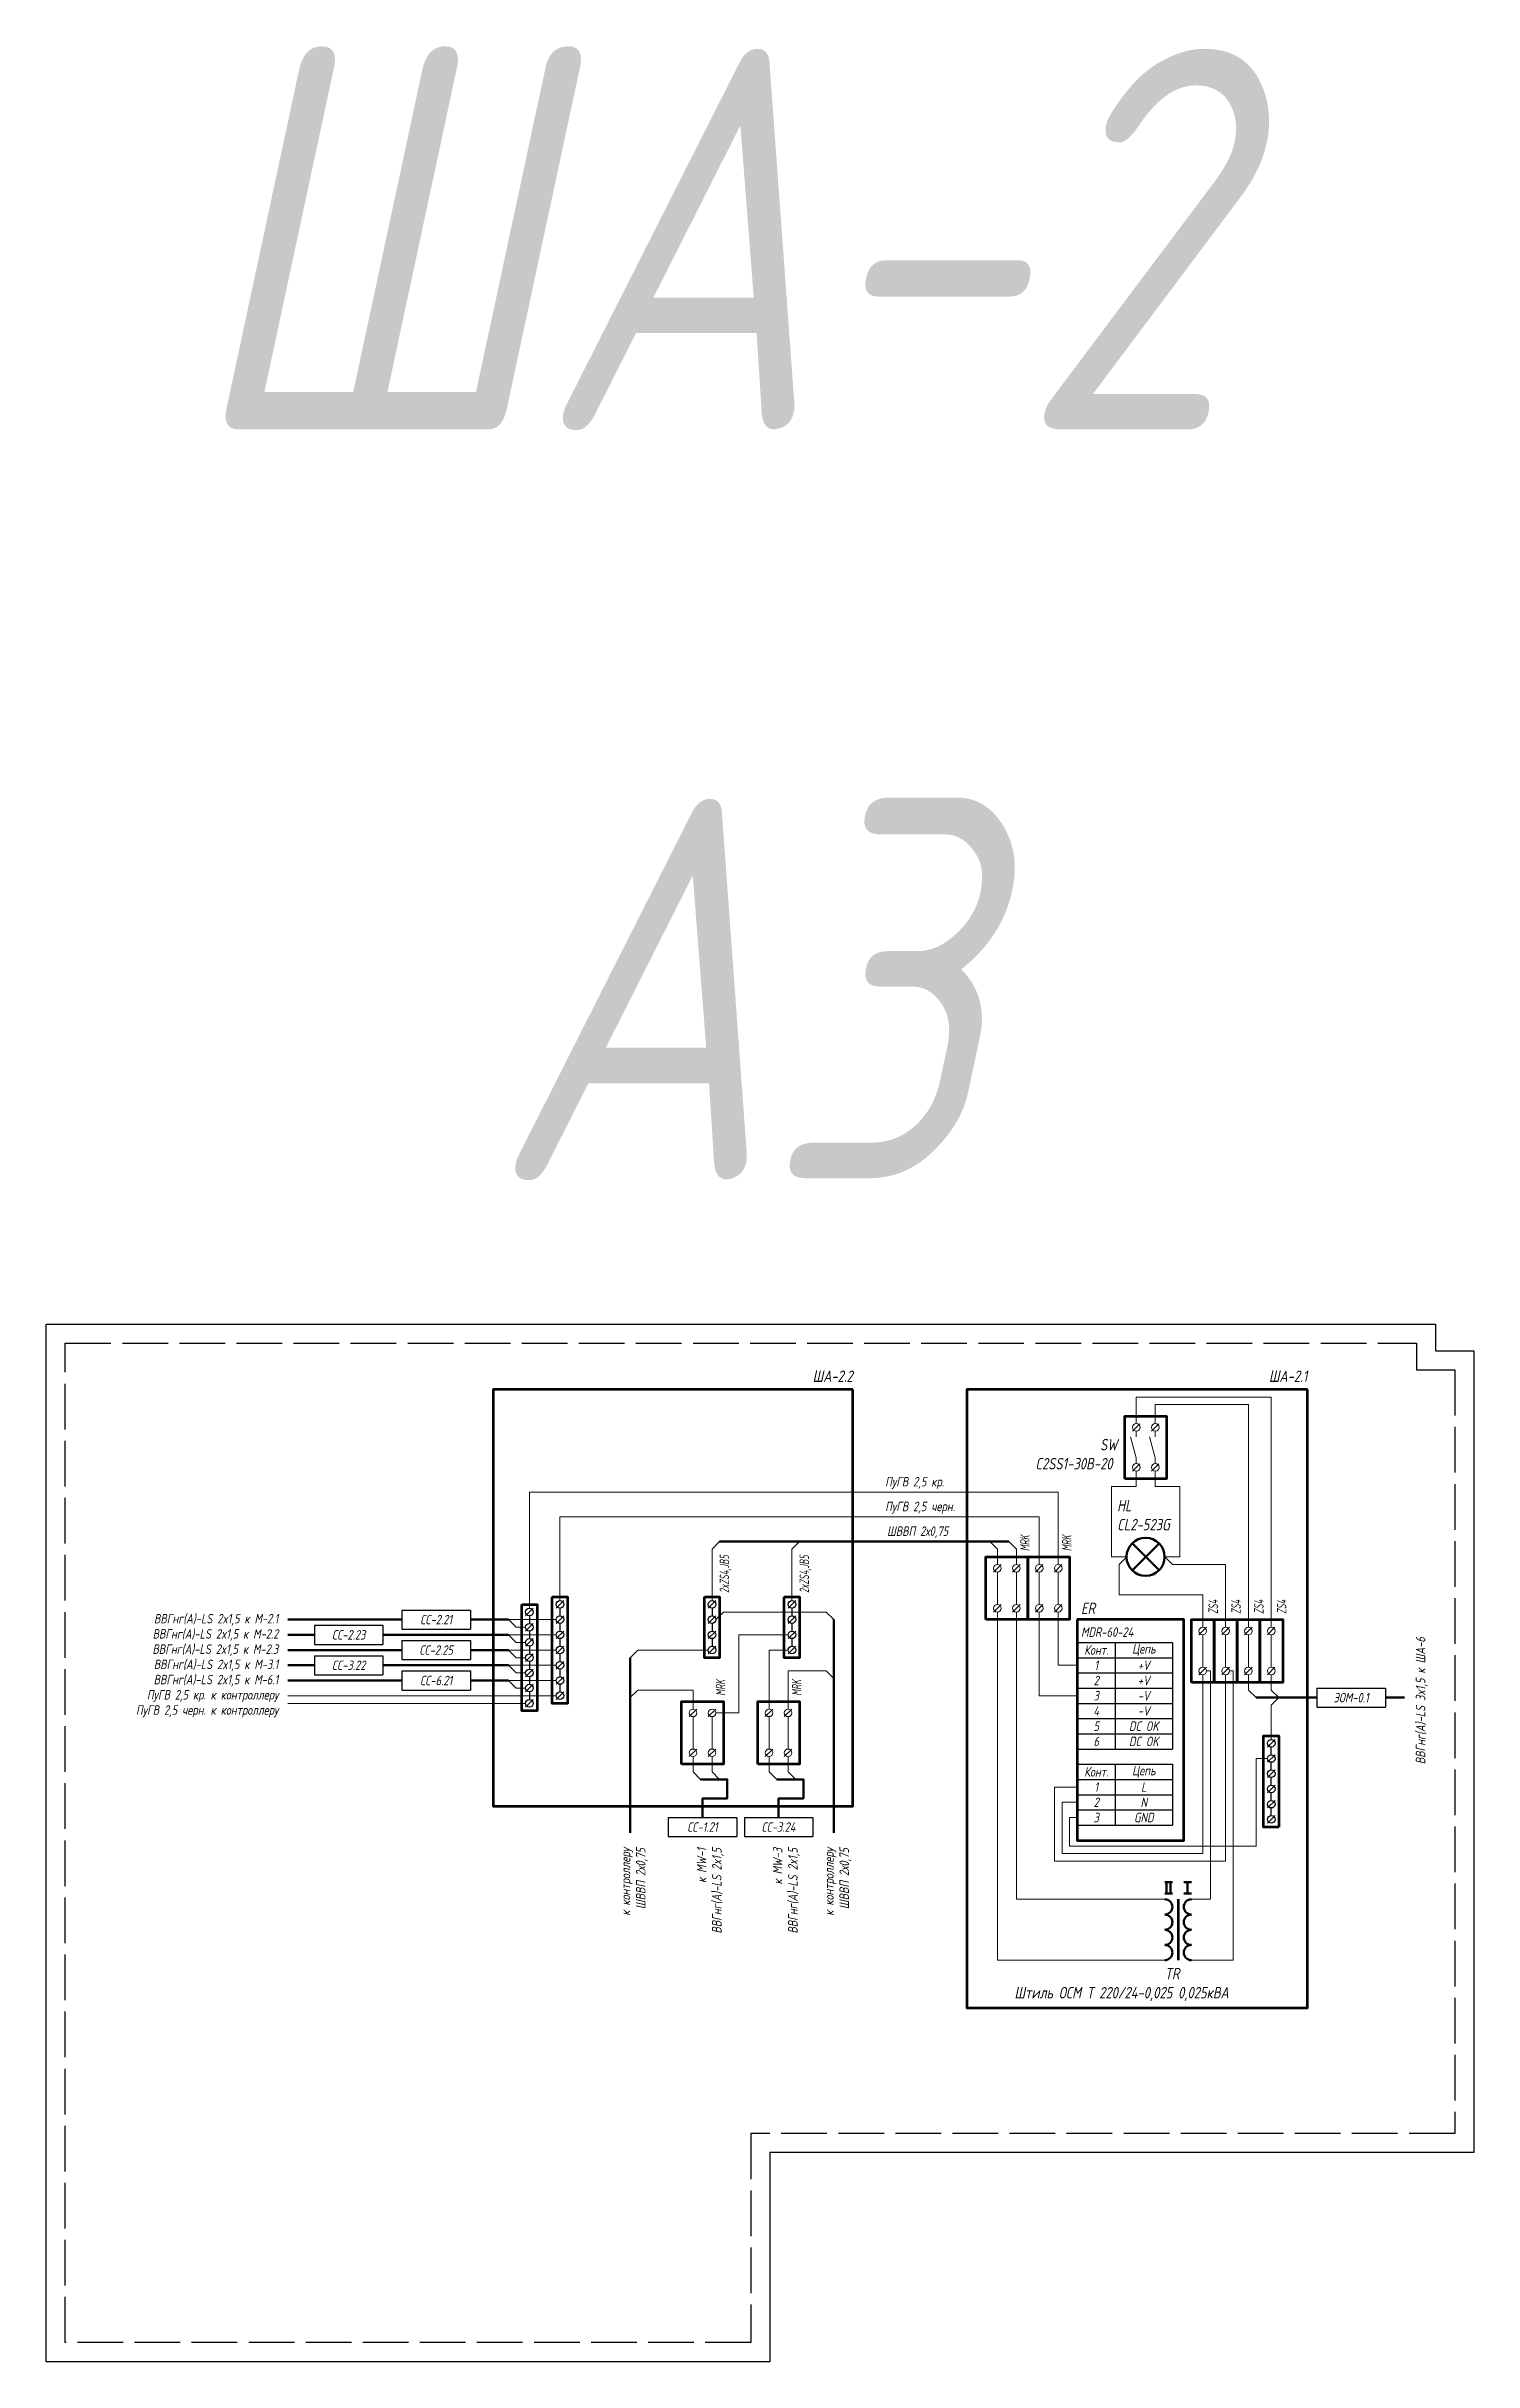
# Model space of a CAD drawing. Header units: millimetres. Extents: x 1708 to 7974, y -337 to 1827.
# Drawn here: x 5599 to 5974, y 1218 to 1827 of the extents above; entities that cross this region are included whole.
import ezdxf
from ezdxf.enums import TextEntityAlignment as Align

# ---------------------------------------------------------------- set-up
doc = ezdxf.new("R2010")
doc.units = ezdxf.units.MM
doc.linetypes.add('ACAD_ISO02W100', pattern=[15, 12, -3])
doc.layers.add('noprint', color=2, linetype='Continuous', plot=False)
doc.styles.add('textstyle16', font='isocpeui.ttf', dxfattribs={"width": 0.8})
doc.styles.add('textstyle17', font='isocpeui.ttf', dxfattribs={"width": 0.8})
doc.styles.add('textstyle377', font='isocpeui.ttf', dxfattribs={"width": 0.8})
doc.styles.add('textstyle378', font='isocpeui.ttf', dxfattribs={"width": 0.8})
doc.styles.add('textstyle379', font='isocpeui.ttf', dxfattribs={"width": 0.8})
doc.styles.add('textstyle381', font='isocpeui.ttf', dxfattribs={"width": 0.8})
doc.styles.add('textstyle382', font='isocpeui.ttf', dxfattribs={"width": 0.8})
doc.styles.add('textstyle383', font='isocpeui.ttf', dxfattribs={"width": 0.8})
doc.styles.add('textstyle385', font='isocpeui.ttf', dxfattribs={"width": 0.8})
doc.styles.add('textstyle386', font='isocpeui.ttf', dxfattribs={"width": 0.8})
doc.styles.add('textstyle387', font='isocpeui.ttf', dxfattribs={"width": 0.8})
doc.styles.add('textstyle388', font='isocpeui.ttf', dxfattribs={"width": 0.8})
doc.styles.add('textstyle389', font='isocpeui.ttf', dxfattribs={"width": 0.8})
doc.styles.add('textstyle390', font='isocpeui.ttf', dxfattribs={"width": 0.8})
doc.styles.add('textstyle391', font='isocpeui.ttf', dxfattribs={"width": 0.8})
doc.styles.add('textstyle392', font='isocpeui.ttf', dxfattribs={"width": 0.8})
doc.styles.add('ГОСТ-ISOCPEUR', font='isocpeui.ttf', dxfattribs={"width": 0.8})

msp = doc.modelspace()

# ---------------------------------------------------------------- texts
at = {"style": 'textstyle17', "width": 0.8}
for s, p in [('ША-2.2', (5811, 1475.97)), ('ША-2.1', (5930.5, 1475.97))]:
    msp.add_text(s, height=3, dxfattribs=at).set_placement(p, align=Align.RIGHT)
at = {"width": 0.8}
for s, height, style, p in [('SW', 3, 'textstyle17', (5876, 1457.97)), ('C2SS1-30B-20 ', 3, 'textstyle17', (5859, 1452.97)), ('HL', 3, 'textstyle17', (5880.5, 1441.97)), ('CL2-523G', 3, 'textstyle17', (5880.5, 1436.97)), ('ER', 3, 'textstyle17', (5871, 1414.97)), ('MDR-60-24', 2.5, 'textstyle16', (5871, 1408.97)), ('TR', 3, 'textstyle17', (5893, 1318.97)), ('Штиль ОСМ Т 220/24-0,025 0,025кВА', 3, 'textstyle17', (5853.5, 1313.97))]:
    msp.add_text(s, height=height, dxfattribs=dict(at, style=style)).set_placement(p)
at = {"lineweight": 13, "style": 'ГОСТ-ISOCPEUR', "width": 0.8}
for s, p in [('ПуГВ 2,5 кр.', (5819.5, 1448.5)), ('ПуГВ 2,5 черн.', (5819.5, 1442)), ('ШВВП 2х0,75', (5820, 1435.5))]:
    msp.add_text(s, height=2.5, dxfattribs=at).set_placement(p)
at = {"style": 'ГОСТ-ISOCPEUR', "width": 0.6}
for s, p in [('2xZS4,JB5', (5778.5, 1420.5)), ('2xZS4,JB5', (5799.5, 1420.5)), ('MRK', (5857.5, 1431.5)), ('MRK', (5868.5, 1431.5)), ('ZS4', (5907, 1415)), ('ZS4', (5913, 1415)), ('ZS4', (5919, 1415)), ('ZS4', (5925, 1415)), ('MRK', (5777.5, 1393.5)), ('MRK', (5797.5, 1393.5))]:
    msp.add_text(s, height=2.5, rotation=90, dxfattribs=at).set_placement(p)
at = {"lineweight": 13, "style": 'ГОСТ-ISOCPEUR', "width": 0.8}
for s, p in [('ВВГнг(А)-LS 2x1,5 к M-2.1', (5660, 1412.5)), ('ВВГнг(А)-LS 2x1,5 к M-2.3', (5660, 1404.5)), ('ВВГнг(А)-LS 2x1,5 к M-2.2', (5660, 1408.5)), ('ВВГнг(А)-LS 2x1,5 к M-3.1', (5660, 1400.5)), ('ПуГВ 2,5 кр. к контроллеру', (5660, 1392.5)), ('ВВГнг(А)-LS 2x1,5 к M-6.1', (5660, 1396.5)), ('ПуГВ 2,5 черн. к контроллеру', (5660, 1388.5))]:
    msp.add_text(s, height=2.5, dxfattribs=at).set_placement(p, align=Align.RIGHT)
msp.add_text('ВВГнг(А)-LS 3x1,5 к ША-6', height=2.5, rotation=90, dxfattribs=at).set_placement((5961.5, 1375.5))
for s, p in [('к контроллеру', (5752.5, 1353.5)), ('ШВВП 2х0,75', (5756.5, 1353.5)), ('к MW-1', (5772.5, 1353.5)), ('ВВГнг(А)-LS 2x1,5', (5776.5, 1353.5)), ('к MW-3', (5792.5, 1353.5)), ('ВВГнг(А)-LS 2x1,5', (5796.5, 1353.5)), ('к контроллеру', (5806, 1353.5)), ('ШВВП 2х0,75', (5810, 1353.5))]:
    msp.add_text(s, height=2.5, rotation=90, dxfattribs=at).set_placement(p, align=Align.RIGHT)
at = {"char_height": 2.5, "attachment_point": 5}
for s, insert, width, style in [('Конт.', (5875, 1405.5), 10, 'textstyle377'), ('Цепь', (5887.5, 1405.5), 15, 'textstyle378'), ('1', (5875, 1401.5), 10, 'textstyle379'), ('+V', (5887.5, 1401.5), 15, 'textstyle382'), ('{3}', (5875, 1393.5), 10, 'textstyle383'), ('{2}', (5875, 1397.5), 10, 'textstyle381'), ('+V', (5887.5, 1397.5), 15, 'textstyle382'), ('-V', (5887.5, 1393.5), 15, 'textstyle382'), ('4', (5875, 1389.5), 10, 'textstyle381'), ('-V', (5887.5, 1389.5), 15, 'textstyle382'), ('5', (5875, 1385.5), 10, 'textstyle383'), ('6', (5875, 1381.5), 10, 'textstyle383'), ('DC OK', (5887.5, 1385.5), 15, 'textstyle382'), ('DC OK', (5887.5, 1381.5), 15, 'textstyle382'), ('Цепь', (5887.5, 1373.5), 15, 'textstyle386'), ('Конт.', (5875, 1373.5), 10, 'textstyle385'), ('1', (5875, 1369.5), 10, 'textstyle387'), ('L', (5887.5, 1369.5), 15, 'textstyle388'), ('{2}', (5875, 1365.5), 10, 'textstyle389'), ('N', (5887.5, 1365.5), 15, 'textstyle390'), ('{3}', (5875, 1361.5), 10, 'textstyle391'), ('GND', (5887.5, 1361.5), 15, 'textstyle392')]:
    msp.add_mtext(s, dxfattribs=dict(at, insert=insert, width=width, style=style))
at = {"layer": 'noprint', "style": 'ГОСТ-ISOCPEUR', "width": 0.8}
for s, p in [('ША-2', (5635.81, 1726.27)), ('А3', (5715.77, 1529.17))]:
    msp.add_text(s, height=100, dxfattribs=at).set_placement(p)

# ---------------------------------------------------------------- blocks, each defined once
blk = doc.blocks.new('клемма проходная')
at = {"color": 0, "lineweight": 13}
for p, q in [((2, 12.5), (3.98, 14.48)), ((3, 12.5), (3, 4)), ((2, 2), (3.98, 3.98))]:
    blk.add_line(p, q, dxfattribs=at)
at = {"color": 0, "lineweight": 70}
blk.add_lwpolyline([(0, 0), (0, 16.5), (6, 16.5), (6, 0)], close=True, dxfattribs=at)
at = {"color": 0, "lineweight": 13}
for centre in [(3, 13.5), (3, 3)]:
    blk.add_circle(centre, 1, dxfattribs=at)
blk = doc.blocks.new('клемма проходная 2хур.')
at = {"color": 0, "lineweight": 13}
for p, q in [((2, 12.5), (3.98, 14.48)), ((3, 12.5), (3, 4)), ((7, 12.5), (8.98, 14.48)), ((8, 12.5), (8, 4)), ((2, 2), (3.98, 3.98)), ((7, 2), (8.98, 3.98))]:
    blk.add_line(p, q, dxfattribs=at)
at = {"color": 0, "lineweight": 70}
blk.add_lwpolyline([(0, 0), (0, 16.5), (11, 16.5), (11, 0)], close=True, dxfattribs=at)
at = {"color": 0, "lineweight": 13}
for centre in [(3, 13.5), (8, 13.5), (3, 3), (8, 3)]:
    blk.add_circle(centre, 1, dxfattribs=at)
blk = doc.blocks.new('трансформатор')
at = {"lineweight": 50}
for p, q in [((-3.5, 4.5), (-1.5, 4.5)), ((-3.5, 1.5), (-1.5, 1.5)), ((-2.5, 1.5), (-2.5, 4.5)), ((1.5, 4.5), (3.5, 4.5)), ((1.5, 1.5), (3.5, 1.5)), ((2, 1.5), (2, 4.5)), ((3, 1.5), (3, 4.5))]:
    blk.add_line(p, q, dxfattribs=at)
at = {"lineweight": 100}
blk.add_line((0, 0), (0, -16), dxfattribs=at)
at = {"lineweight": 50}
for centre, start, end in [((-3.5, -2), 270, 90), ((3.5, -2), 90, 270), ((-3.5, -6), 270, 90), ((3.5, -6), 90, 270), ((-3.5, -10), 270, 90), ((-3.5, -14), 270, 90), ((3.5, -10), 90, 270), ((3.5, -14), 90, 270)]:
    blk.add_arc(centre, 2, start, end, dxfattribs=at)
blk = doc.blocks.new('клемма на 6')
for p, q in [((1, -1), (3, -3)), ((3, -2), (5, -2)), ((5, -1), (7, -3)), ((7, -2), (9, -2)), ((9, -1), (11, -3)), ((11, -2), (13, -2)), ((13, -1), (15, -3)), ((15, -2), (17, -2)), ((17, -1), (19, -3)), ((19, -2), (21, -2)), ((21, -1), (23, -3))]:
    blk.add_line(p, q)
at = {"lineweight": 70}
blk.add_lwpolyline([(0, -4), (0, 0), (24, 0), (24, -4)], close=True, dxfattribs=at)
for centre in [(2, -2), (6, -2), (10, -2), (14, -2), (18, -2), (22, -2)]:
    blk.add_circle(centre, 1)
blk = doc.blocks.new('*T95')
at = {"color": 0, "linetype": 'ByBlock', "lineweight": -2, "transparency": 16777216}
for p, q in [((0, 0), (18, 0)), ((0, 0), (0, -5)), ((18, 0), (18, -5)), ((0, -5), (18, -5))]:
    blk.add_line(p, q, dxfattribs=at)
at = {"color": 0, "transparency": 16777216, "insert": (9, -2.5), "char_height": 2.5, "width": 17, "attachment_point": 5, "style": 'ГОСТ-ISOCPEUR'}
blk.add_mtext('{ЭОМ-0.1}', dxfattribs=at)
blk = doc.blocks.new('клемма на 4')
for p, q in [((3, 27), (1, 25)), ((2, 25), (2, 23)), ((3, 23), (1, 21)), ((3, 19), (1, 17)), ((2, 21), (2, 19)), ((3, 15), (1, 13)), ((2, 17), (2, 15))]:
    blk.add_line(p, q)
at = {"lineweight": 70}
blk.add_lwpolyline([(0, 28), (4, 28), (4, 12), (0, 12)], close=True, dxfattribs=at)
for centre in [(2, 26), (2, 22), (2, 18), (2, 14)]:
    blk.add_circle(centre, 1)
blk = doc.blocks.new('клемма на 7')
for p, q in [((3, -1), (1, -3)), ((3, -5), (1, -7)), ((2, -3), (2, -5)), ((3, -9), (1, -11)), ((2, -7), (2, -9)), ((2, -11), (2, -13)), ((3, -13), (1, -15)), ((3, -17), (1, -19)), ((2, -15), (2, -17)), ((3, -21), (1, -23)), ((2, -19), (2, -21)), ((2, -23), (2, -25)), ((3, -25), (1, -27))]:
    blk.add_line(p, q)
at = {"lineweight": 70}
blk.add_lwpolyline([(0, 0), (4, 0), (4, -28), (0, -28)], close=True, dxfattribs=at)
for centre in [(2, -2), (2, -6), (2, -10), (2, -14), (2, -18), (2, -22), (2, -26)]:
    blk.add_circle(centre, 1)
blk = doc.blocks.new('*T96')
at = {"color": 0, "linetype": 'ByBlock', "lineweight": -2, "transparency": 16777216}
for p, q in [((0, 0), (18, 0)), ((0, 0), (0, -5)), ((18, 0), (18, -5)), ((0, -5), (18, -5))]:
    blk.add_line(p, q, dxfattribs=at)
at = {"color": 0, "transparency": 16777216, "insert": (9, -2.5), "char_height": 2.5, "width": 17, "attachment_point": 5, "style": 'ГОСТ-ISOCPEUR'}
blk.add_mtext('СС-1.21', dxfattribs=at)
blk = doc.blocks.new('*T97')
at = {"color": 0, "linetype": 'ByBlock', "lineweight": -2, "transparency": 16777216}
for p, q in [((0, 0), (18, 0)), ((0, 0), (0, -5)), ((18, 0), (18, -5)), ((0, -5), (18, -5))]:
    blk.add_line(p, q, dxfattribs=at)
at = {"color": 0, "transparency": 16777216, "insert": (9, -2.5), "char_height": 2.5, "width": 17, "attachment_point": 5, "style": 'ГОСТ-ISOCPEUR'}
blk.add_mtext('СС-3.24', dxfattribs=at)
blk = doc.blocks.new('*T98')
at = {"color": 0, "linetype": 'ByBlock', "lineweight": -2, "transparency": 16777216}
for p, q in [((0, 0), (18, 0)), ((0, 0), (0, -5)), ((18, 0), (18, -5)), ((0, -5), (18, -5))]:
    blk.add_line(p, q, dxfattribs=at)
at = {"color": 0, "transparency": 16777216, "insert": (9, -2.5), "char_height": 2.5, "width": 17, "attachment_point": 5, "style": 'ГОСТ-ISOCPEUR'}
blk.add_mtext('СС-2.21', dxfattribs=at)
blk = doc.blocks.new('*T99')
at = {"color": 0, "linetype": 'ByBlock', "lineweight": -2, "transparency": 16777216}
for p, q in [((0, 0), (18, 0)), ((0, 0), (0, -5)), ((18, 0), (18, -5)), ((0, -5), (18, -5))]:
    blk.add_line(p, q, dxfattribs=at)
at = {"color": 0, "transparency": 16777216, "insert": (9, -2.5), "char_height": 2.5, "width": 17, "attachment_point": 5, "style": 'ГОСТ-ISOCPEUR'}
blk.add_mtext('СС-2.23', dxfattribs=at)
blk = doc.blocks.new('*T100')
at = {"color": 0, "linetype": 'ByBlock', "lineweight": -2, "transparency": 16777216}
for p, q in [((0, 0), (18, 0)), ((0, 0), (0, -5)), ((18, 0), (18, -5)), ((0, -5), (18, -5))]:
    blk.add_line(p, q, dxfattribs=at)
at = {"color": 0, "transparency": 16777216, "insert": (9, -2.5), "char_height": 2.5, "width": 17, "attachment_point": 5, "style": 'ГОСТ-ISOCPEUR'}
blk.add_mtext('СС-2.25', dxfattribs=at)
blk = doc.blocks.new('*T101')
at = {"color": 0, "linetype": 'ByBlock', "lineweight": -2, "transparency": 16777216}
for p, q in [((0, 0), (18, 0)), ((0, 0), (0, -5)), ((18, 0), (18, -5)), ((0, -5), (18, -5))]:
    blk.add_line(p, q, dxfattribs=at)
at = {"color": 0, "transparency": 16777216, "insert": (9, -2.5), "char_height": 2.5, "width": 17, "attachment_point": 5, "style": 'ГОСТ-ISOCPEUR'}
blk.add_mtext('СС-3.22', dxfattribs=at)
blk = doc.blocks.new('*T102')
at = {"color": 0, "linetype": 'ByBlock', "lineweight": -2, "transparency": 16777216}
for p, q in [((0, 0), (18, 0)), ((0, 0), (0, -5)), ((18, 0), (18, -5)), ((0, -5), (18, -5))]:
    blk.add_line(p, q, dxfattribs=at)
at = {"color": 0, "transparency": 16777216, "insert": (9, -2.5), "char_height": 2.5, "width": 17, "attachment_point": 5, "style": 'ГОСТ-ISOCPEUR'}
blk.add_mtext('СС-6.21', dxfattribs=at)

# ---------------------------------------------------------------- linework, layer by layer
at = {"lineweight": 13}
for p, q in [((5884.5, 1463), (5886.48, 1464.98)), ((5889.5, 1463), (5891.48, 1464.98)), ((5884.5, 1452.5), (5886.48, 1454.48)), ((5889.5, 1452.5), (5891.48, 1454.48))]:
    msp.add_line(p, q, dxfattribs=at)
at = {"lineweight": 50}
for p, q in [((5884.45, 1433.55), (5891.52, 1426.48)), ((5891.52, 1433.52), (5884.45, 1426.45)), ((5917, 1393), (5933, 1393)), ((5951, 1393), (5956, 1393))]:
    msp.add_line(p, q, dxfattribs=at)
at = {"color": 0, "lineweight": -2}
for p, q in [((5870, 1407.5), (5895, 1407.5)), ((5870, 1407.5), (5870, 1391.5)), ((5880, 1407.5), (5880, 1379.5)), ((5895, 1407.5), (5895, 1379.5)), ((5870, 1403.5), (5895, 1403.5)), ((5870, 1399.5), (5895, 1399.5)), ((5870, 1395.5), (5895, 1395.5)), ((5870, 1391.5), (5895, 1391.5)), ((5870, 1387.5), (5895, 1387.5)), ((5870, 1383.5), (5895, 1383.5)), ((5870, 1379.5), (5895, 1379.5)), ((5870, 1375.5), (5895, 1375.5)), ((5870, 1375.5), (5870, 1359.5)), ((5880, 1375.5), (5880, 1359.5)), ((5895, 1375.5), (5895, 1359.5)), ((5870, 1371.5), (5895, 1371.5)), ((5870, 1367.5), (5895, 1367.5)), ((5870, 1363.5), (5895, 1363.5)), ((5870, 1359.5), (5895, 1359.5))]:
    msp.add_line(p, q, dxfattribs=at)
at = {"lineweight": 100}
for points in [[(5811, 1474), (5716.5, 1474), (5716.5, 1364.5), (5811, 1364.5)], [(5930.5, 1474), (5841, 1474), (5841, 1311.5), (5930.5, 1311.5)]]:
    msp.add_lwpolyline(points, close=True, dxfattribs=at)
at = {"lineweight": 70}
for points in [[(5882.5, 1450.5), (5882.5, 1467), (5893.5, 1467), (5893.5, 1450.5)], [(5870, 1413.5), (5870, 1355.5), (5898, 1355.5), (5898, 1413.5)]]:
    msp.add_lwpolyline(points, close=True, dxfattribs=at)
at = {"lineweight": 13}
for points in [[(5921, 1411.5), (5921, 1472), (5885.5, 1472), (5885.5, 1465)], [(5890.5, 1465), (5890.5, 1470), (5915, 1470), (5915, 1411.5)], [(5885.5, 1454.5), (5885.5, 1456), (5884, 1461.5)], [(5885.5, 1463), (5885.5, 1461.5)], [(5890.5, 1454.5), (5890.5, 1456), (5889, 1461.5)], [(5890.5, 1463), (5890.5, 1461.5)], [(5885.5, 1452.5), (5885.5, 1448.5), (5879, 1448.5), (5879, 1430)], [(5890.5, 1452.5), (5890.5, 1448.5), (5897, 1448.5), (5897, 1430)], [(5865, 1428), (5865, 1447), (5726, 1447), (5726, 1416.5)], [(5860, 1428), (5860, 1440.5), (5734, 1440.5), (5734, 1418.5)], [(5774, 1418.5), (5774, 1432), (5776, 1434)], [(5795, 1418.5), (5795, 1432), (5797, 1434)], [(5849, 1428), (5849, 1432), (5847, 1434)], [(5854, 1428), (5854, 1432), (5852, 1434)], [(5879, 1430), (5883, 1430)], [(5883, 1430), (5881, 1428), (5881, 1420), (5903, 1420), (5903, 1411.5)], [(5897, 1430), (5893, 1430)], [(5893, 1430), (5895, 1428), (5909, 1428), (5909, 1411.5)], [(5733, 1413.5), (5720.5, 1413.5)], [(5725, 1411.5), (5722.5, 1411.5), (5720.5, 1413.5)], [(5775, 1413.5), (5777, 1415.5), (5804, 1415.5), (5806, 1413.5)], [(5849, 1415.5), (5849, 1324), (5893, 1324)], [(5893, 1340), (5854, 1340), (5854, 1415.5)], [(5870, 1393.5), (5860, 1393.5), (5860, 1415.5)], [(5870, 1401.5), (5865, 1401.5), (5865, 1415.5)], [(5733, 1409.5), (5720.5, 1409.5)], [(5725, 1407.5), (5722.5, 1407.5), (5720.5, 1409.5)], [(5733, 1405.5), (5720.5, 1405.5)], [(5725, 1403.5), (5722.5, 1403.5), (5720.5, 1405.5)], [(5773, 1405.5), (5754.5, 1405.5), (5752.5, 1403.5)], [(5794, 1409.5), (5781, 1409.5), (5781, 1389), (5775, 1389)], [(5789, 1390), (5789, 1405.5), (5794, 1405.5)], [(5733, 1401.5), (5720.5, 1401.5)], [(5725, 1399.5), (5722.5, 1399.5), (5720.5, 1401.5)], [(5794, 1390), (5794, 1400), (5804, 1400), (5806, 1398)], [(5910, 1400), (5911, 1400), (5911, 1324), (5900, 1324)], [(5904, 1400), (5905, 1400), (5905, 1340), (5900, 1340)], [(5733, 1393.5), (5662.5, 1393.5)], [(5733, 1397.5), (5720.5, 1397.5)], [(5725, 1395.5), (5722.5, 1395.5), (5720.5, 1397.5)], [(5769, 1390), (5769, 1395), (5754.5, 1395), (5752.5, 1393)], [(5909, 1399), (5909, 1350), (5864, 1350), (5864, 1369.5), (5870, 1369.5)], [(5903, 1399), (5903, 1352), (5866, 1352), (5866, 1365.5), (5870, 1365.5)], [(5915, 1399), (5915, 1395), (5917, 1393)], [(5921, 1399), (5921, 1395), (5923, 1393)], [(5725, 1391.5), (5662.5, 1391.5)], [(5921, 1382), (5921, 1391), (5923, 1393)], [(5769, 1377.5), (5769, 1373.5), (5771, 1371.5)], [(5774, 1377.5), (5774, 1373.5), (5776, 1371.5)], [(5789, 1377.5), (5789, 1373.5), (5791, 1371.5)], [(5794, 1377.5), (5794, 1373.5), (5796, 1371.5)], [(5870, 1361.5), (5868, 1361.5), (5868, 1354), (5917, 1354), (5917, 1377), (5920, 1377)]]:
    msp.add_lwpolyline(points, dxfattribs=at)
at = {"lineweight": 50}
for points in [[(5852, 1434), (5776, 1434)], [(5692.5, 1413.5), (5662.5, 1413.5)], [(5720.5, 1413.5), (5710.5, 1413.5)], [(5806, 1413.5), (5806, 1357.5)], [(5669.5, 1409.5), (5662.5, 1409.5)], [(5692.5, 1405.5), (5662.5, 1405.5)], [(5720.5, 1409.5), (5687.5, 1409.5)], [(5720.5, 1405.5), (5710.5, 1405.5)], [(5669.5, 1401.5), (5662.5, 1401.5)], [(5720.5, 1401.5), (5687.5, 1401.5)], [(5752.5, 1403.5), (5752.5, 1357.5)], [(5692.5, 1397.5), (5662.5, 1397.5)], [(5720.5, 1397.5), (5710.5, 1397.5)]]:
    msp.add_lwpolyline(points, dxfattribs=at)
at = {"lineweight": 50, "flags": 128}
for points in [[(5771, 1371.5), (5778, 1371.5), (5778, 1366.5), (5771.5, 1366.5), (5771.5, 1361.5)], [(5791, 1371.5), (5798, 1371.5), (5798, 1366.5), (5791.5, 1366.5), (5791.5, 1361.5)]]:
    msp.add_lwpolyline(points, dxfattribs=at)
at = {"lineweight": 13}
for centre in [(5885.5, 1464), (5890.5, 1464), (5885.5, 1453.5), (5890.5, 1453.5)]:
    msp.add_circle(centre, 1, dxfattribs=at)
at = {"lineweight": 50}
msp.add_circle((5887.96, 1430), 5, dxfattribs=at)
at = {"layer": 'noprint'}
msp.add_lwpolyline([(5599, 1491.12), (5964.21, 1491.12), (5964.21, 1484.12), (5974.21, 1484.12), (5974.21, 1273.5), (5789.21, 1273.5), (5789.21, 1218.5), (5599, 1218.5)], close=True, dxfattribs=at)
at = {"layer": 'noprint', "linetype": 'ACAD_ISO02W100'}
msp.add_lwpolyline([(5604, 1486.12), (5959.21, 1486.12), (5959.21, 1479.12), (5969.21, 1479.12), (5969.21, 1278.5), (5784.21, 1278.5), (5784.21, 1223.5), (5604, 1223.5)], close=True, dxfattribs=at)

# ---------------------------------------------------------------- block references
for name, p in [('клемма проходная 2хур.', (5846, 1413.5)), ('клемма проходная 2хур.', (5857, 1413.5)), ('клемма на 7', (5732, 1419.5)), ('клемма на 4', (5772, 1391.5)), ('клемма на 4', (5793, 1391.5)), ('*T99', (5669.5, 1412)), ('*T98', (5692.5, 1416)), ('клемма на 7', (5724, 1417.5)), ('клемма проходная', (5900, 1397)), ('клемма проходная', (5906, 1397)), ('клемма проходная', (5912, 1397)), ('клемма проходная', (5918, 1397)), ('*T100', (5692.5, 1408)), ('*T101', (5669.5, 1404)), ('*T102', (5692.5, 1400)), ('*T95', (5933, 1395.5)), ('клемма проходная 2хур.', (5766, 1375.5)), ('клемма проходная 2хур.', (5786, 1375.5)), ('*T96', (5762.5, 1361.5)), ('*T97', (5782.5, 1361.5))]:
    msp.add_blockref(name, p)
at = {"rotation": 90}
msp.add_blockref('клемма на 6', (5919, 1359), dxfattribs=at)
at = {"lineweight": 13, "xscale": -1}
msp.add_blockref('трансформатор', (5896.5, 1340), dxfattribs=at)

msp.set_redraw_order([(e.dxf.handle, doc.entitydb.next_handle()) for e in msp.query("TEXT MTEXT ATTDEF DIMENSION ARC_DIMENSION")])  # texts and dimensions are drawn at this point

doc.saveas('drawing.dxf')
